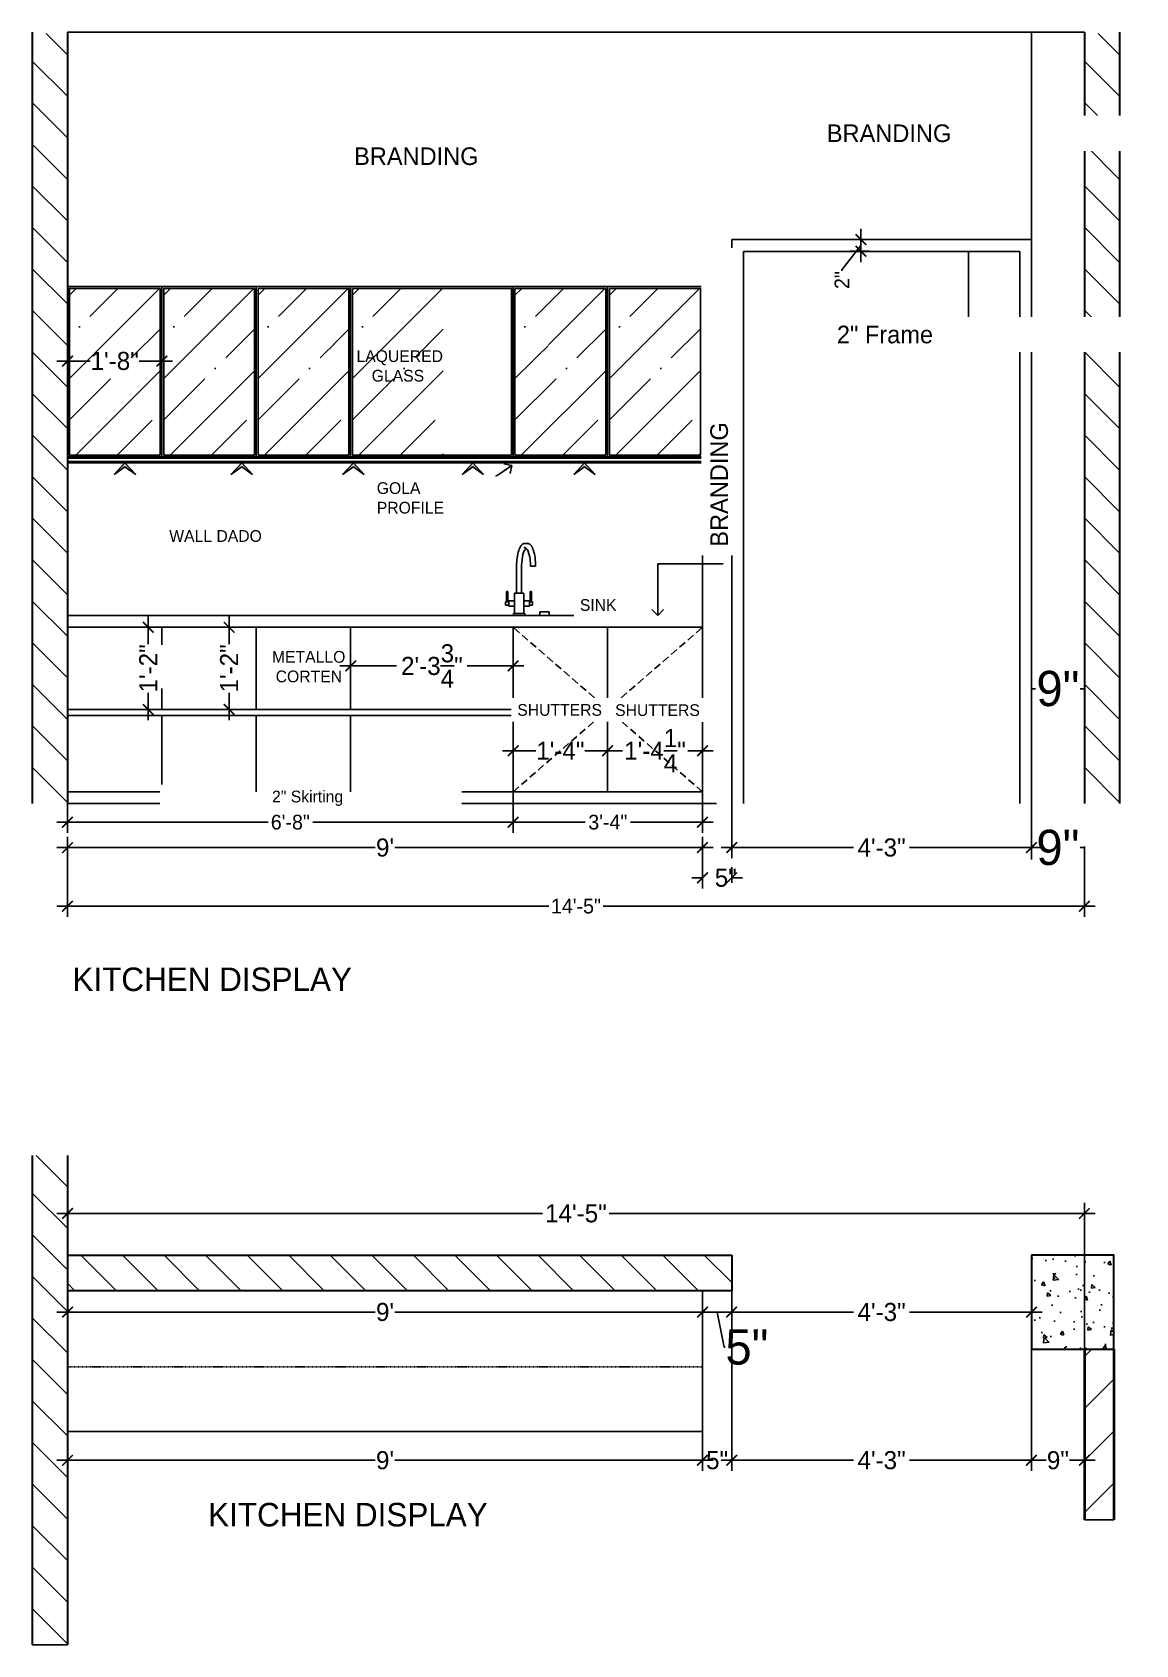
# Model space of a CAD drawing. Header units: inches. Extents: x -137722 to 81594, y -22256 to -1207.
# Drawn here: x -59331.5 to -59143.8, y -3734.2 to -3459.7 of the extents above; entities that cross this region are included whole.
import ezdxf

# ---------------------------------------------------------------- set-up
doc = ezdxf.new("R2010")
doc.units = ezdxf.units.IN
doc.header["$LTSCALE"] = 0.05
doc.header["$MEASUREMENT"] = 0
doc.header["$PDMODE"] = 3
doc.header["$PDSIZE"] = -4
doc.linetypes.add('A2-XREF-115_FURN$0$HIDDEN', pattern=[0.375, 0.25, -0.125])
doc.linetypes.add('DASHED2', pattern=[0.375, 0.25, -0.125])
doc.layers.get('Defpoints').update_dxf_attribs({"linetype": 'DASHED2'})
for name, color, linetype in [('Civil Dimension - Text', 7, 'Continuous'), ('Column', 6, 'Continuous'), ('Flooring Hatch', 251, 'Continuous'), ('glass', 162, 'Continuous'), ('HATCH', 251, 'Continuous'), ('Layer2', 7, 'Continuous'), ('text', 176, 'Continuous')]:
    doc.layers.add(name, color=color, linetype=linetype)
doc.layers.add('WALL', color=7, linetype='Continuous', lineweight=35)
doc.layers.add('Walls', color=7, linetype='Continuous', lineweight=40)
doc.styles.add('4MMOF3-8', font='ARIALN.TTF', dxfattribs={"height": 5.12})
doc.styles.add('9-128OF1-4', font='stylu.ttf')
doc.styles.add('ARIAL1', font='romans.shx', dxfattribs={"width": 0.85})
doc.styles.get("Standard").update_dxf_attribs({"font": 'stylu.ttf', "height": 6})
doc.dimstyles.new('DIM 1-4', dxfattribs={"dimtxt": 3.0792, "dimasz": 1.82, "dimexe": 1.82, "dimexo": 0, "dimgap": 0.09, "dimtad": 0, "dimzin": 0, "dimdsep": 46, "dimlunit": 4, "dimtxsty": '9-128OF1-4', "dimblk": 'ARCHTICK', "dimcen": 1.8125, "dimdle": 1.82, "dimclrd": 8, "dimclre": 8, "dimadec": 0, "dimazin": 0, "dimtfac": 1, "dimtofl": 0, "dimtmove": 0, "dimatfit": 3, "dimldrblk": 'OPEN90', "dimfxl": 1, "dimtolj": 1, "dimtzin": 0, "dimlwd": -1, "dimarcsym": 0})
doc.dimstyles.get("Standard").update_dxf_attribs({"dimtxt": 0.75, "dimasz": 0.18, "dimexe": 0.18, "dimexo": 0.0625, "dimgap": 0.09, "dimtad": 0, "dimtih": 1, "dimtoh": 1, "dimdec": 3, "dimzin": 0, "dimdsep": 46, "dimlunit": 4, "dimtxsty": 'Standard', "dimcen": 0.09, "dimadec": 0, "dimazin": 0, "dimtfac": 1, "dimtdec": 3, "dimtofl": 0, "dimtmove": 0, "dimatfit": 3, "dimfxl": 1, "dimtolj": 1, "dimtzin": 0, "dimarcsym": 0})

msp = doc.modelspace()

# ---------------------------------------------------------------- texts
at = {"char_height": 4, "attachment_point": 3}
for insert in [(-59277.1473, -3618.9158), (-59254.0496, -3710.0533)]:
    msp.add_mtext_dynamic_manual_height_columns('KITCHEN DISPLAY', width=570.292204, gutter_width=12.5, heights=[95.5975], dxfattribs=dict(at, insert=insert))
at = {"layer": 'text', "ltscale": 50, "attachment_point": 4, "style": '4MMOF3-8', "bg_fill": 2}
for s, insert, char_height in [('{\\fStylus BT|b0|i0|c0|p34;BRANDING }', (-59276.7853, -3480.8156), 3), ('{\\fStylus BT|b0|i0|c0|p34;WALL DADO}', (-59308.2341, -3545.4636), 2)]:
    msp.add_mtext_dynamic_manual_height_columns(s, width=49.341913, gutter_width=15.396, heights=[0], dxfattribs=dict(at, insert=insert, char_height=char_height))

# ---------------------------------------------------------------- blocks, each defined once
blk = doc.blocks.new('tap')
for p, q in [((-79615.4, -44970.37), (-79615.34, -44970.05)), ((-79615.34, -44970.05), (-79615.27, -44969.76)), ((-79615.27, -44969.76), (-79615.18, -44969.48)), ((-79615.18, -44969.48), (-79615.1, -44969.23)), ((-79615.1, -44969.23), (-79615, -44969.01)), ((-79615, -44969.01), (-79614.89, -44968.81)), ((-79614.89, -44968.81), (-79614.78, -44968.65)), ((-79614.67, -44968.51), (-79614.78, -44968.64)), ((-79614.78, -44968.65), (-79614.78, -44968.64)), ((-79614.66, -44968.5), (-79614.67, -44968.51)), ((-79614.54, -44968.4), (-79614.66, -44968.5)), ((-79614.42, -44968.33), (-79614.54, -44968.4)), ((-79614.45, -44970.16), (-79614.35, -44969.83)), ((-79614.3, -44968.3), (-79614.42, -44968.33)), ((-79614.35, -44969.83), (-79614.39, -44969.94)), ((-79614.35, -44969.82), (-79614.23, -44969.55)), ((-79614.31, -44969.74), (-79614.35, -44969.82)), ((-79614.35, -44969.82), (-79614.35, -44969.83)), ((-79614.17, -44968.3), (-79614.3, -44968.3)), ((-79614.28, -44968.98), (-79614.18, -44968.98)), ((-79614.23, -44969.55), (-79614.14, -44969.38)), ((-79614.18, -44968.98), (-79614.15, -44968.99)), ((-79614.18, -44968.98), (-79614.17, -44968.98)), ((-79613.98, -44968.3), (-79614.17, -44968.3)), ((-79614.15, -44968.99), (-79614.09, -44969)), ((-79614.14, -44969.38), (-79614.05, -44969.25)), ((-79614.09, -44969), (-79614.08, -44969.01)), ((-79614.08, -44969.01), (-79614.02, -44969.04)), ((-79614.05, -44969.25), (-79613.96, -44969.14)), ((-79614.02, -44969.04), (-79613.99, -44969.06)), ((-79613.99, -44969.06), (-79613.98, -44969.06)), ((-79613.99, -44969.06), (-79613.99, -44969.06)), ((-79613.67, -44968.3), (-79613.98, -44968.3)), ((-79613.98, -44969.06), (-79613.96, -44969.08)), ((-79613.96, -44969.08), (-79613.93, -44969.11)), ((-79613.93, -44969.11), (-79613.96, -44969.14)), ((-79613.92, -44969.11), (-79613.94, -44969.09)), ((-79613.92, -44969.11), (-79613.93, -44969.11)), ((-79613.93, -44969.11), (-79613.9, -44969.14)), ((-79613.9, -44969.14), (-79613.92, -44969.11)), ((-79613.8, -44969.25), (-79613.9, -44969.14)), ((-79613.7, -44969.39), (-79613.8, -44969.25)), ((-79613.58, -44969.64), (-79613.7, -44969.39)), ((-79613.67, -44968.3), (-79613.55, -44968.3)), ((-79613.43, -44970.06), (-79613.58, -44969.64)), ((-79613.55, -44968.3), (-79613.43, -44968.33)), ((-79613.43, -44968.33), (-79613.31, -44968.4)), ((-79613.31, -44970.55), (-79613.43, -44970.06)), ((-79613.31, -44968.4), (-79613.19, -44968.51)), ((-79613.18, -44968.52), (-79613.19, -44968.51)), ((-79613.18, -44968.52), (-79613.07, -44968.65)), ((-79613.06, -44968.66), (-79613.07, -44968.65)), ((-79613.06, -44968.66), (-79612.96, -44968.81)), ((-79612.96, -44968.81), (-79612.95, -44968.82)), ((-79612.95, -44968.82), (-79612.85, -44969.01)), ((-79612.85, -44969.02), (-79612.85, -44969.01)), ((-79612.75, -44969.25), (-79612.85, -44969.02)), ((-79612.66, -44969.5), (-79612.75, -44969.25)), ((-79612.58, -44969.78), (-79612.66, -44969.5)), ((-79612.51, -44970.07), (-79612.58, -44969.78)), ((-79612.45, -44970.39), (-79612.51, -44970.07)), ((-79615.54, -44971.75), (-79615.52, -44971.4)), ((-79615.54, -44972.11), (-79615.54, -44971.75)), ((-79615.54, -44976.76), (-79615.54, -44972.11)), ((-79615.52, -44971.4), (-79615.49, -44971.04)), ((-79615.49, -44971.04), (-79615.45, -44970.7)), ((-79615.45, -44970.7), (-79615.4, -44970.37)), ((-79614.68, -44971.96), (-79614.66, -44971.52)), ((-79614.68, -44971.96), (-79614.68, -44971.81)), ((-79614.68, -44972.11), (-79614.68, -44971.96)), ((-79614.68, -44976.76), (-79614.68, -44972.11)), ((-79614.66, -44971.52), (-79614.62, -44971.08)), ((-79614.62, -44971.08), (-79614.54, -44970.54)), ((-79614.54, -44970.54), (-79614.45, -44970.16)), ((-79613.23, -44971.1), (-79613.31, -44970.55)), ((-79613.18, -44971.68), (-79613.23, -44971.1)), ((-79613.18, -44972.13), (-79613.18, -44971.68)), ((-79613.18, -44972.13), (-79613.17, -44972.14)), ((-79613.17, -44972.14), (-79613.05, -44972.14)), ((-79613.05, -44972.14), (-79612.99, -44972.14)), ((-79612.99, -44972.14), (-79612.98, -44972.14)), ((-79612.98, -44972.14), (-79612.98, -44972.13)), ((-79612.98, -44972.14), (-79612.98, -44972.14)), ((-79612.98, -44972.14), (-79612.95, -44972.14)), ((-79612.95, -44972.14), (-79612.93, -44972.14)), ((-79612.85, -44972.14), (-79612.93, -44972.14)), ((-79612.51, -44972.14), (-79612.85, -44972.14)), ((-79612.51, -44972.12), (-79612.51, -44972.14)), ((-79612.51, -44972.14), (-79612.31, -44972.14)), ((-79612.4, -44970.72), (-79612.45, -44970.39)), ((-79612.36, -44971.06), (-79612.4, -44970.72)), ((-79612.33, -44971.42), (-79612.36, -44971.06)), ((-79612.32, -44971.78), (-79612.33, -44971.42)), ((-79612.31, -44972.14), (-79612.32, -44971.78)), ((-79617.4, -44978.24), (-79617.4, -44978.23)), ((-79617.39, -44978.23), (-79617.4, -44978.23)), ((-79617.4, -44978.76), (-79617.4, -44978.24)), ((-79617.39, -44978.23), (-79617.39, -44978.23)), ((-79617.23, -44978.23), (-79617.39, -44978.23)), ((-79617.24, -44976.48), (-79617.23, -44976.47)), ((-79617.24, -44976.48), (-79617.24, -44978.22)), ((-79617.23, -44978.23), (-79617.24, -44978.22)), ((-79617.23, -44976.47), (-79617.22, -44976.45)), ((-79617.23, -44978.23), (-79617.23, -44978.24)), ((-79617.22, -44978.23), (-79617.23, -44978.23)), ((-79617.23, -44978.23), (-79617.23, -44978.23)), ((-79617.23, -44978.23), (-79617.22, -44978.23)), ((-79617.22, -44976.45), (-79617.02, -44976.45)), ((-79617.22, -44978.23), (-79617.16, -44978.23)), ((-79617.02, -44978.23), (-79617.16, -44978.23)), ((-79617.02, -44976.45), (-79617.01, -44976.47)), ((-79617.02, -44978.24), (-79617.01, -44978.23)), ((-79617.01, -44978.23), (-79617.02, -44978.23)), ((-79617.01, -44976.48), (-79617.01, -44976.47)), ((-79617.01, -44976.47), (-79617.01, -44976.47)), ((-79617.01, -44978.22), (-79617.01, -44976.48)), ((-79617.01, -44978.22), (-79617.01, -44978.22)), ((-79617.01, -44978.23), (-79617.01, -44978.22)), ((-79617.01, -44978.23), (-79617.01, -44978.24)), ((-79616.85, -44978.23), (-79617.01, -44978.23)), ((-79617.01, -44978.23), (-79617.01, -44978.23)), ((-79617.01, -44978.23), (-79617.01, -44978.23)), ((-79616.85, -44978.04), (-79616.84, -44978.03)), ((-79616.85, -44978.04), (-79616.85, -44978.04)), ((-79616.85, -44978.04), (-79616.85, -44978.23)), ((-79616.85, -44978.23), (-79616.85, -44978.23)), ((-79616.85, -44978.23), (-79616.85, -44978.24)), ((-79616.85, -44978.24), (-79616.85, -44978.77)), ((-79616.83, -44978.02), (-79616.84, -44978.03)), ((-79616.84, -44978.03), (-79616.84, -44978.03)), ((-79616.83, -44978.02), (-79615.9, -44978.02)), ((-79615.9, -44978.02), (-79615.89, -44978.03)), ((-79615.88, -44976.77), (-79615.89, -44976.78)), ((-79615.89, -44976.78), (-79615.89, -44976.78)), ((-79615.89, -44976.8), (-79615.89, -44976.78)), ((-79615.89, -44976.8), (-79615.89, -44976.81)), ((-79615.89, -44976.8), (-79615.89, -44976.8)), ((-79615.89, -44976.81), (-79615.89, -44978.03)), ((-79615.89, -44978.03), (-79615.89, -44978.04)), ((-79615.89, -44978.03), (-79615.89, -44978.03)), ((-79615.89, -44978.03), (-79615.89, -44978.97)), ((-79615.89, -44978.96), (-79615.89, -44978.04)), ((-79615.86, -44976.77), (-79615.88, -44976.77)), ((-79615.86, -44976.77), (-79615.54, -44976.77)), ((-79615.54, -44976.77), (-79615.54, -44976.76)), ((-79615.54, -44976.77), (-79615.37, -44976.77)), ((-79614.68, -44976.77), (-79615.54, -44976.77)), ((-79615.54, -44976.77), (-79615.54, -44976.77)), ((-79615.37, -44976.77), (-79615.25, -44976.77)), ((-79614.68, -44976.77), (-79614.68, -44976.76)), ((-79614.36, -44976.77), (-79614.68, -44976.77)), ((-79614.68, -44976.77), (-79614.68, -44976.77)), ((-79614.68, -44976.77), (-79614.68, -44976.77)), ((-79614.34, -44976.77), (-79614.36, -44976.77)), ((-79614.34, -44976.77), (-79614.33, -44976.78)), ((-79614.33, -44976.78), (-79614.33, -44976.78)), ((-79614.32, -44976.8), (-79614.33, -44976.78)), ((-79614.33, -44978.04), (-79614.32, -44978.03)), ((-79614.33, -44978.96), (-79614.33, -44978.04)), ((-79614.32, -44976.8), (-79614.32, -44976.81)), ((-79614.32, -44976.8), (-79614.32, -44976.8)), ((-79614.32, -44978.03), (-79614.32, -44976.81)), ((-79614.32, -44978.03), (-79614.31, -44978.02)), ((-79614.32, -44978.97), (-79614.32, -44978.03)), ((-79614.32, -44978.03), (-79614.32, -44978.03)), ((-79614.31, -44978.02), (-79613.39, -44978.02)), ((-79613.37, -44978.03), (-79613.39, -44978.02)), ((-79613.37, -44978.04), (-79613.37, -44978.03)), ((-79613.37, -44978.04), (-79613.37, -44978.23)), ((-79613.37, -44978.24), (-79613.37, -44978.23)), ((-79613.37, -44978.23), (-79613.36, -44978.23)), ((-79613.37, -44978.77), (-79613.37, -44978.24)), ((-79613.21, -44978.23), (-79613.36, -44978.23)), ((-79613.21, -44976.47), (-79613.19, -44976.45)), ((-79613.21, -44976.47), (-79613.21, -44976.48)), ((-79613.21, -44976.47), (-79613.21, -44976.47)), ((-79613.21, -44976.48), (-79613.21, -44978.22)), ((-79613.21, -44978.23), (-79613.21, -44978.22)), ((-79613.21, -44978.23), (-79613.21, -44978.23)), ((-79613.21, -44978.23), (-79613.21, -44978.23)), ((-79613.21, -44978.23), (-79613.19, -44978.23)), ((-79613.19, -44976.45), (-79613, -44976.45)), ((-79613.19, -44978.23), (-79613, -44978.23)), ((-79613, -44976.45), (-79612.98, -44976.47)), ((-79612.98, -44978.23), (-79613, -44978.23)), ((-79613, -44978.23), (-79612.98, -44978.23)), ((-79612.98, -44976.47), (-79612.98, -44976.48)), ((-79612.98, -44976.48), (-79612.98, -44978.22)), ((-79612.98, -44978.22), (-79612.98, -44978.23)), ((-79612.98, -44978.23), (-79612.98, -44978.23)), ((-79612.83, -44978.23), (-79612.98, -44978.23)), ((-79612.98, -44978.23), (-79612.98, -44978.23)), ((-79612.98, -44978.23), (-79612.83, -44978.23)), ((-79612.83, -44978.23), (-79612.82, -44978.23)), ((-79612.82, -44978.24), (-79612.82, -44978.23)), ((-79612.82, -44978.24), (-79612.82, -44978.76)), ((-79617.4, -44978.77), (-79617.4, -44978.76)), ((-79617.4, -44978.77), (-79617.39, -44978.77)), ((-79617.39, -44978.77), (-79616.86, -44978.77)), ((-79617.39, -44978.77), (-79617.39, -44978.77)), ((-79617.39, -44978.77), (-79617.39, -44978.77)), ((-79616.86, -44978.77), (-79616.86, -44978.77)), ((-79616.86, -44978.77), (-79616.85, -44978.77)), ((-79616.85, -44978.77), (-79616.85, -44978.77)), ((-79616.85, -44978.77), (-79616.85, -44978.96)), ((-79616.85, -44978.77), (-79616.85, -44978.77)), ((-79616.85, -44978.77), (-79616.85, -44978.77)), ((-79616.84, -44978.97), (-79616.85, -44978.96)), ((-79616.83, -44978.98), (-79616.84, -44978.97)), ((-79616.84, -44978.97), (-79616.84, -44978.97)), ((-79615.91, -44978.98), (-79616.83, -44978.98)), ((-79616.07, -44980.24), (-79616.09, -44980.25)), ((-79616.09, -44980.27), (-79616.09, -44980.25)), ((-79616.09, -44980.27), (-79616.09, -44980.51)), ((-79616.09, -44980.53), (-79616.09, -44980.51)), ((-79616.09, -44980.53), (-79616.09, -44980.53)), ((-79616.08, -44980.54), (-79616.09, -44980.53)), ((-79616.08, -44980.54), (-79616.08, -44980.54)), ((-79616.08, -44980.54), (-79616.08, -44980.54)), ((-79616.08, -44980.54), (-79615.89, -44980.54)), ((-79616.06, -44980.23), (-79616.07, -44980.24)), ((-79616.07, -44980.55), (-79616.06, -44980.55)), ((-79616.06, -44980.23), (-79615.86, -44980.23)), ((-79614.16, -44980.55), (-79616.06, -44980.55)), ((-79615.91, -44978.98), (-79615.89, -44978.97)), ((-79615.9, -44978.97), (-79615.91, -44978.98)), ((-79615.91, -44978.98), (-79615.91, -44978.98)), ((-79615.89, -44978.97), (-79615.9, -44978.97)), ((-79615.89, -44978.96), (-79615.89, -44978.96)), ((-79615.89, -44978.96), (-79615.89, -44978.97)), ((-79615.89, -44978.97), (-79615.89, -44978.97)), ((-79615.89, -44978.97), (-79615.89, -44980.2)), ((-79615.89, -44978.97), (-79615.89, -44978.97)), ((-79615.89, -44980.2), (-79615.89, -44980.22)), ((-79615.89, -44980.22), (-79615.88, -44980.23)), ((-79615.89, -44980.54), (-79614.13, -44980.54)), ((-79615.88, -44980.23), (-79615.86, -44980.23)), ((-79615.86, -44980.23), (-79615.86, -44980.23)), ((-79615.86, -44980.23), (-79614.36, -44980.23)), ((-79614.34, -44980.23), (-79614.36, -44980.23)), ((-79614.36, -44980.23), (-79614.16, -44980.23)), ((-79614.34, -44980.23), (-79614.33, -44980.22)), ((-79614.33, -44978.96), (-79614.32, -44978.97)), ((-79614.32, -44980.2), (-79614.33, -44980.22)), ((-79614.32, -44980.2), (-79614.32, -44978.97)), ((-79614.32, -44978.97), (-79614.31, -44978.98)), ((-79614.32, -44978.97), (-79614.32, -44980.2)), ((-79614.32, -44978.97), (-79614.32, -44978.97)), ((-79614.32, -44978.97), (-79614.32, -44978.97)), ((-79614.31, -44978.98), (-79614.31, -44978.98)), ((-79613.39, -44978.98), (-79614.31, -44978.98)), ((-79614.14, -44980.24), (-79614.16, -44980.23)), ((-79614.15, -44980.55), (-79614.16, -44980.55)), ((-79614.14, -44980.55), (-79614.15, -44980.55)), ((-79614.13, -44980.25), (-79614.14, -44980.24)), ((-79614.14, -44980.54), (-79614.13, -44980.54)), ((-79614.13, -44980.25), (-79614.12, -44980.27)), ((-79614.12, -44980.52), (-79614.13, -44980.53)), ((-79614.13, -44980.54), (-79614.13, -44980.53)), ((-79614.12, -44980.27), (-79614.12, -44980.51)), ((-79614.12, -44980.51), (-79614.12, -44980.52)), ((-79613.37, -44978.97), (-79613.39, -44978.98)), ((-79613.37, -44978.77), (-79613.37, -44978.96)), ((-79613.36, -44978.77), (-79613.37, -44978.77)), ((-79613.37, -44978.97), (-79613.37, -44978.96)), ((-79613.36, -44978.77), (-79613.36, -44978.77)), ((-79613.36, -44978.77), (-79612.83, -44978.77)), ((-79612.83, -44978.77), (-79612.83, -44978.77)), ((-79612.83, -44978.77), (-79612.82, -44978.77)), ((-79612.82, -44978.76), (-79612.82, -44978.77)), ((-79612.82, -44978.77), (-79612.82, -44978.77)), ((-79611.55, -44979.92), (-79611.56, -44979.93)), ((-79611.56, -44979.95), (-79611.56, -44979.93)), ((-79611.56, -44979.95), (-79611.56, -44980.52)), ((-79611.56, -44980.53), (-79611.56, -44980.52)), ((-79611.56, -44980.53), (-79611.56, -44980.54)), ((-79611.56, -44980.54), (-79611.55, -44980.54)), ((-79611.56, -44980.54), (-79611.56, -44980.54)), ((-79610, -44980.54), (-79611.56, -44980.54)), ((-79611.53, -44979.92), (-79611.55, -44979.92)), ((-79611.55, -44980.55), (-79611.55, -44980.55)), ((-79611.55, -44980.55), (-79611.53, -44980.55)), ((-79611.53, -44979.92), (-79610.03, -44979.92)), ((-79610.03, -44980.55), (-79611.53, -44980.55)), ((-79610.01, -44979.92), (-79610.03, -44979.92)), ((-79610.01, -44980.55), (-79610.03, -44980.55)), ((-79610, -44979.93), (-79610.01, -44979.92)), ((-79610.01, -44980.54), (-79610, -44980.54)), ((-79610.01, -44980.55), (-79610.01, -44980.55)), ((-79610, -44979.93), (-79610, -44979.93)), ((-79609.99, -44979.95), (-79610, -44979.93)), ((-79609.99, -44980.52), (-79610, -44980.53)), ((-79610, -44980.54), (-79610, -44980.53)), ((-79609.99, -44979.95), (-79609.99, -44980.52))]:
    blk.add_line(p, q)
blk = doc.blocks.new('_ArchTick')
at = {"color": 0, "const_width": 0.15}
blk.add_lwpolyline([(-0.5, -0.5), (0.5, 0.5)], dxfattribs=at)
blk = doc.blocks.new('*D666')
at = {"layer": 'Civil Dimension - Text', "color": 8, "ltscale": 50, "transparency": 16777216}
for p, q in [((-59298.05, -3559.17), (-59298.05, -3563.84)), ((-59298.05, -3576.81), (-59298.05, -3572.14))]:
    blk.add_line(p, q, dxfattribs=at)
at = {"layer": 'Civil Dimension - Text', "color": 8, "lineweight": -2, "ltscale": 50, "transparency": 16777216}
for p, q in [((-59298.77, -3560.99), (-59296.23, -3560.99)), ((-59298.77, -3574.99), (-59296.23, -3574.99))]:
    blk.add_line(p, q, dxfattribs=at)
at = {"layer": 'Defpoints', "color": 0, "ltscale": 50, "transparency": 16777216}
for p in [(-59298.77, -3560.99), (-59298.77, -3574.99), (-59298.05, -3574.99)]:
    blk.add_point(p, dxfattribs=at)
at = {"layer": 'Civil Dimension - Text', "color": 8, "ltscale": 50, "transparency": 16777216, "xscale": 1.82, "yscale": 1.82, "zscale": 1.82}
for p, rotation in [((-59298.05, -3560.99), 90), ((-59298.05, -3574.99), 270)]:
    blk.add_blockref('_ArchTick', p, dxfattribs=dict(at, rotation=rotation))
at = {"layer": 'Civil Dimension - Text', "ltscale": 50, "transparency": 16777216, "insert": (-59298.05, -3567.99), "char_height": 3.079, "attachment_point": 5, "rotation": 90, "style": '9-128OF1-4'}
blk.add_mtext('\\A1;1\'-2"', dxfattribs=at)
blk = doc.blocks.new('_Open90')
at = {"color": 0, "linetype": 'ByBlock', "lineweight": -2}
for p, q in [((0, 0), (-1, 0)), ((-0.5, 0.5), (0, 0)), ((0, 0), (-0.5, -0.5))]:
    blk.add_line(p, q, dxfattribs=at)
blk = doc.blocks.new('*D634')
at = {"layer": 'Civil Dimension - Text', "color": 8, "lineweight": -2, "ltscale": 50, "transparency": 16777216}
for p, q in [((-59325.54, -3584.73), (-59325.54, -3596)), ((-59249.72, -3584.73), (-59249.72, -3596))]:
    blk.add_line(p, q, dxfattribs=at)
at = {"layer": 'Civil Dimension - Text', "color": 8, "ltscale": 50, "transparency": 16777216}
for p, q in [((-59327.36, -3594.18), (-59291.43, -3594.18)), ((-59247.9, -3594.18), (-59283.83, -3594.18))]:
    blk.add_line(p, q, dxfattribs=at)
at = {"layer": 'Defpoints', "color": 0, "ltscale": 50, "transparency": 16777216}
for p in [(-59325.54, -3584.73), (-59249.72, -3584.73), (-59325.54, -3594.18)]:
    blk.add_point(p, dxfattribs=at)
at = {"layer": 'Civil Dimension - Text', "color": 8, "ltscale": 50, "transparency": 16777216, "xscale": 1.82, "yscale": 1.82, "zscale": 1.82, "rotation": 180}
blk.add_blockref('_ArchTick', (-59325.54, -3594.18), dxfattribs=at)
at = {"layer": 'Civil Dimension - Text', "color": 8, "ltscale": 50, "transparency": 16777216, "xscale": 1.82, "yscale": 1.82, "zscale": 1.82}
blk.add_blockref('_ArchTick', (-59249.72, -3594.18), dxfattribs=at)
at = {"layer": 'Civil Dimension - Text', "ltscale": 50, "transparency": 16777216, "insert": (-59287.63, -3594.18), "char_height": 2.5, "attachment_point": 5, "style": '9-128OF1-4'}
blk.add_mtext('\\A1;6\'-8"', dxfattribs=at)
blk = doc.blocks.new('*D605')
at = {"layer": 'Civil Dimension - Text', "color": 8, "lineweight": -2, "ltscale": 50, "transparency": 16777216}
for p, q in [((-59249.72, -3584.73), (-59249.72, -3596)), ((-59217.51, -3590.99), (-59217.51, -3596))]:
    blk.add_line(p, q, dxfattribs=at)
at = {"layer": 'Civil Dimension - Text', "color": 8, "ltscale": 50, "transparency": 16777216}
for p, q in [((-59251.54, -3594.18), (-59237.45, -3594.18)), ((-59215.69, -3594.18), (-59229.78, -3594.18))]:
    blk.add_line(p, q, dxfattribs=at)
at = {"layer": 'Defpoints', "color": 0, "ltscale": 50, "transparency": 16777216}
for p in [(-59249.72, -3584.73), (-59217.51, -3590.99), (-59217.51, -3594.18)]:
    blk.add_point(p, dxfattribs=at)
at = {"layer": 'Civil Dimension - Text', "color": 8, "ltscale": 50, "transparency": 16777216, "xscale": 1.82, "yscale": 1.82, "zscale": 1.82, "rotation": 180}
blk.add_blockref('_ArchTick', (-59249.72, -3594.18), dxfattribs=at)
at = {"layer": 'Civil Dimension - Text', "color": 8, "ltscale": 50, "transparency": 16777216, "xscale": 1.82, "yscale": 1.82, "zscale": 1.82}
blk.add_blockref('_ArchTick', (-59217.51, -3594.18), dxfattribs=at)
at = {"layer": 'Civil Dimension - Text', "ltscale": 50, "transparency": 16777216, "insert": (-59233.62, -3594.18), "char_height": 2.5, "attachment_point": 5, "style": '9-128OF1-4'}
blk.add_mtext('\\A1;3\'-4"', dxfattribs=at)
blk = doc.blocks.new('*D635')
at = {"layer": 'Civil Dimension - Text', "color": 8, "ltscale": 50, "transparency": 16777216}
for p, q in [((-59327.36, -3515.67), (-59321.66, -3515.67)), ((-59307.66, -3515.67), (-59313.36, -3515.67))]:
    blk.add_line(p, q, dxfattribs=at)
at = {"layer": 'Civil Dimension - Text', "color": 8, "lineweight": -2, "ltscale": 50, "transparency": 16777216}
for p, q in [((-59325.54, -3517.99), (-59325.54, -3513.85)), ((-59309.48, -3518.8), (-59309.48, -3513.85))]:
    blk.add_line(p, q, dxfattribs=at)
at = {"layer": 'Defpoints', "color": 0, "ltscale": 50, "transparency": 16777216}
for p in [(-59325.54, -3515.67), (-59325.54, -3517.99), (-59309.48, -3518.8)]:
    blk.add_point(p, dxfattribs=at)
at = {"layer": 'Civil Dimension - Text', "color": 8, "ltscale": 50, "transparency": 16777216, "xscale": 1.82, "yscale": 1.82, "zscale": 1.82, "rotation": 180}
blk.add_blockref('_ArchTick', (-59325.54, -3515.67), dxfattribs=at)
at = {"layer": 'Civil Dimension - Text', "color": 8, "ltscale": 50, "transparency": 16777216, "xscale": 1.82, "yscale": 1.82, "zscale": 1.82}
blk.add_blockref('_ArchTick', (-59309.48, -3515.67), dxfattribs=at)
at = {"layer": 'Civil Dimension - Text', "ltscale": 50, "transparency": 16777216, "insert": (-59317.51, -3515.67), "char_height": 3.079, "attachment_point": 5, "style": '9-128OF1-4'}
blk.add_mtext('\\A1;1\'-8"', dxfattribs=at)
blk = doc.blocks.new('adwawd')
at = {"layer": 'Flooring Hatch', "ltscale": 50, "true_color": 0xcd6928, "transparency": 33554687}
h = blk.add_hatch(color=32, dxfattribs=at)
h.dxf.hatch_style = 1
h.paths.add_polyline_path([(-77941.34, -7094.04), (-77946.01, -7099.05), (-77941.34, -7095.73), (-77936.68, -7099.05)])
at = {"layer": 'Civil Dimension - Text', "color": 2, "ltscale": 50}
for p, q in [((-77941.34, -7094.04), (-77946.01, -7099.05)), ((-77946.01, -7099.05), (-77941.34, -7095.73)), ((-77941.34, -7094.04), (-77936.68, -7099.05)), ((-77936.68, -7099.05), (-77941.34, -7095.73))]:
    blk.add_line(p, q, dxfattribs=at)
blk = doc.blocks.new('*D636')
at = {"layer": 'Civil Dimension - Text', "color": 8, "ltscale": 50, "transparency": 16777216}
for p, q in [((-59251.54, -3582.01), (-59245.84, -3582.01)), ((-59231.85, -3582.01), (-59237.54, -3582.01))]:
    blk.add_line(p, q, dxfattribs=at)
at = {"layer": 'Civil Dimension - Text', "color": 8, "lineweight": -2, "ltscale": 50, "transparency": 16777216}
for p, q in [((-59249.72, -3581.98), (-59249.72, -3583.83)), ((-59233.67, -3581.98), (-59233.67, -3583.83))]:
    blk.add_line(p, q, dxfattribs=at)
at = {"layer": 'Defpoints', "color": 0, "ltscale": 50, "transparency": 16777216}
for p in [(-59249.72, -3581.98), (-59233.67, -3581.98), (-59233.67, -3582.01)]:
    blk.add_point(p, dxfattribs=at)
at = {"layer": 'Civil Dimension - Text', "color": 8, "ltscale": 50, "transparency": 16777216, "xscale": 1.82, "yscale": 1.82, "zscale": 1.82, "rotation": 180}
blk.add_blockref('_ArchTick', (-59249.72, -3582.01), dxfattribs=at)
at = {"layer": 'Civil Dimension - Text', "color": 8, "ltscale": 50, "transparency": 16777216, "xscale": 1.82, "yscale": 1.82, "zscale": 1.82}
blk.add_blockref('_ArchTick', (-59233.67, -3582.01), dxfattribs=at)
at = {"layer": 'Civil Dimension - Text', "ltscale": 50, "transparency": 16777216, "insert": (-59241.69, -3582.01), "char_height": 3.079, "attachment_point": 5, "style": '9-128OF1-4'}
blk.add_mtext('\\A1;1\'-4"', dxfattribs=at)
blk = doc.blocks.new('*D637')
at = {"layer": 'Civil Dimension - Text', "color": 8, "lineweight": -2, "ltscale": 50, "transparency": 16777216}
for p, q in [((-59277.37, -3564.98), (-59277.37, -3569.39)), ((-59249.72, -3564.98), (-59249.72, -3569.39))]:
    blk.add_line(p, q, dxfattribs=at)
at = {"layer": 'Civil Dimension - Text', "color": 8, "ltscale": 50, "transparency": 16777216}
for p, q in [((-59279.19, -3567.57), (-59269.56, -3567.57)), ((-59247.9, -3567.57), (-59257.54, -3567.57))]:
    blk.add_line(p, q, dxfattribs=at)
at = {"layer": 'Defpoints', "color": 0, "ltscale": 50, "transparency": 16777216}
for p in [(-59277.37, -3564.98), (-59249.72, -3564.98), (-59249.72, -3567.57)]:
    blk.add_point(p, dxfattribs=at)
at = {"layer": 'Civil Dimension - Text', "color": 8, "ltscale": 50, "transparency": 16777216, "xscale": 1.82, "yscale": 1.82, "zscale": 1.82, "rotation": 180}
blk.add_blockref('_ArchTick', (-59277.37, -3567.57), dxfattribs=at)
at = {"layer": 'Civil Dimension - Text', "color": 8, "ltscale": 50, "transparency": 16777216, "xscale": 1.82, "yscale": 1.82, "zscale": 1.82}
blk.add_blockref('_ArchTick', (-59249.72, -3567.57), dxfattribs=at)
at = {"layer": 'Civil Dimension - Text', "ltscale": 50, "transparency": 16777216, "insert": (-59263.55, -3567.57), "char_height": 3.0792, "attachment_point": 5, "style": '9-128OF1-4'}
blk.add_mtext('\\A1;2\'-3{\\H1x;\\S3/4;}"', dxfattribs=at)
blk = doc.blocks.new('*D638')
at = {"layer": 'Civil Dimension - Text', "color": 8, "lineweight": -2, "transparency": 16777216}
for p, q in [((-59217.51, -3578.92), (-59217.51, -3583.83)), ((-59233.67, -3581.98), (-59233.67, -3583.83))]:
    blk.add_line(p, q, dxfattribs=at)
at = {"layer": 'Civil Dimension - Text', "color": 8, "transparency": 16777216}
for p, q in [((-59235.49, -3582.01), (-59231.14, -3582.01)), ((-59215.69, -3582.01), (-59220.03, -3582.01))]:
    blk.add_line(p, q, dxfattribs=at)
at = {"layer": 'Defpoints', "color": 0, "transparency": 16777216}
for p in [(-59217.51, -3578.92), (-59233.67, -3581.98), (-59217.51, -3582.01)]:
    blk.add_point(p, dxfattribs=at)
at = {"layer": 'Civil Dimension - Text', "color": 8, "transparency": 16777216, "xscale": 1.82, "yscale": 1.82, "zscale": 1.82, "rotation": 180}
blk.add_blockref('_ArchTick', (-59233.67, -3582.01), dxfattribs=at)
at = {"layer": 'Civil Dimension - Text', "color": 8, "transparency": 16777216, "xscale": 1.82, "yscale": 1.82, "zscale": 1.82}
blk.add_blockref('_ArchTick', (-59217.51, -3582.01), dxfattribs=at)
at = {"layer": 'Civil Dimension - Text', "transparency": 16777216, "insert": (-59225.59, -3582.01), "char_height": 3.0792, "attachment_point": 5, "style": '9-128OF1-4'}
blk.add_mtext('\\A1;1\'-4{\\H1x;\\S1/4;}"', dxfattribs=at)
blk = doc.blocks.new('*D639')
at = {"layer": 'Civil Dimension - Text', "color": 8, "ltscale": 50, "transparency": 16777216}
for p, q in [((-59311.81, -3559.17), (-59311.81, -3563.84)), ((-59311.81, -3576.81), (-59311.81, -3572.14))]:
    blk.add_line(p, q, dxfattribs=at)
at = {"layer": 'Civil Dimension - Text', "color": 8, "lineweight": -2, "ltscale": 50, "transparency": 16777216}
for p, q in [((-59311.16, -3560.99), (-59313.63, -3560.99)), ((-59311.16, -3574.99), (-59313.63, -3574.99))]:
    blk.add_line(p, q, dxfattribs=at)
at = {"layer": 'Defpoints', "color": 0, "ltscale": 50, "transparency": 16777216}
for p in [(-59311.16, -3560.99), (-59311.81, -3574.99), (-59311.16, -3574.99)]:
    blk.add_point(p, dxfattribs=at)
at = {"layer": 'Civil Dimension - Text', "color": 8, "ltscale": 50, "transparency": 16777216, "xscale": 1.82, "yscale": 1.82, "zscale": 1.82}
for p, rotation in [((-59311.81, -3560.99), 90), ((-59311.81, -3574.99), 270)]:
    blk.add_blockref('_ArchTick', p, dxfattribs=dict(at, rotation=rotation))
at = {"layer": 'Civil Dimension - Text', "ltscale": 50, "transparency": 16777216, "insert": (-59311.81, -3567.99), "char_height": 3.079, "attachment_point": 5, "rotation": 90, "style": '9-128OF1-4'}
blk.add_mtext('\\A1;1\'-2"', dxfattribs=at)
blk = doc.blocks.new('*D640')
at = {"layer": 'Civil Dimension - Text', "color": 8, "lineweight": -2, "ltscale": 50, "transparency": 16777216}
for p, q in [((-59325.54, -3697.88), (-59325.54, -3704.62)), ((-59217.51, -3697.88), (-59217.51, -3704.62))]:
    blk.add_line(p, q, dxfattribs=at)
at = {"layer": 'Civil Dimension - Text', "color": 8, "ltscale": 50, "transparency": 16777216}
for p, q in [((-59327.36, -3702.8), (-59273.22, -3702.8)), ((-59215.69, -3702.8), (-59269.83, -3702.8))]:
    blk.add_line(p, q, dxfattribs=at)
at = {"layer": 'Defpoints', "color": 0, "ltscale": 50, "transparency": 16777216}
for p in [(-59325.54, -3697.88), (-59217.51, -3697.88), (-59325.54, -3702.8)]:
    blk.add_point(p, dxfattribs=at)
at = {"layer": 'Civil Dimension - Text', "color": 8, "ltscale": 50, "transparency": 16777216, "xscale": 1.82, "yscale": 1.82, "zscale": 1.82, "rotation": 180}
blk.add_blockref('_ArchTick', (-59325.54, -3702.8), dxfattribs=at)
at = {"layer": 'Civil Dimension - Text', "color": 8, "ltscale": 50, "transparency": 16777216, "xscale": 1.82, "yscale": 1.82, "zscale": 1.82}
blk.add_blockref('_ArchTick', (-59217.51, -3702.8), dxfattribs=at)
at = {"layer": 'Civil Dimension - Text', "ltscale": 50, "transparency": 16777216, "insert": (-59271.52, -3702.8), "char_height": 3.079, "attachment_point": 5, "style": '9-128OF1-4'}
blk.add_mtext("\\A1;9'", dxfattribs=at)
blk = doc.blocks.new('*D641')
at = {"layer": 'Civil Dimension - Text', "color": 8, "lineweight": -2, "ltscale": 50, "transparency": 16777216}
for p, q in [((-59325.54, -3681.07), (-59325.54, -3658.96)), ((-59152.54, -3688.27), (-59152.54, -3658.96))]:
    blk.add_line(p, q, dxfattribs=at)
at = {"layer": 'Civil Dimension - Text', "color": 8, "ltscale": 50, "transparency": 16777216}
for p, q in [((-59327.36, -3660.78), (-59244.72, -3660.78)), ((-59150.72, -3660.78), (-59233.36, -3660.78))]:
    blk.add_line(p, q, dxfattribs=at)
at = {"layer": 'Defpoints', "color": 0, "ltscale": 50, "transparency": 16777216}
for p in [(-59152.54, -3660.78), (-59325.54, -3681.07), (-59152.54, -3688.27)]:
    blk.add_point(p, dxfattribs=at)
at = {"layer": 'Civil Dimension - Text', "color": 8, "ltscale": 50, "transparency": 16777216, "xscale": 1.82, "yscale": 1.82, "zscale": 1.82, "rotation": 180}
blk.add_blockref('_ArchTick', (-59325.54, -3660.78), dxfattribs=at)
at = {"layer": 'Civil Dimension - Text', "color": 8, "ltscale": 50, "transparency": 16777216, "xscale": 1.82, "yscale": 1.82, "zscale": 1.82}
blk.add_blockref('_ArchTick', (-59152.54, -3660.78), dxfattribs=at)
at = {"layer": 'Civil Dimension - Text', "ltscale": 50, "transparency": 16777216, "insert": (-59239.04, -3660.78), "char_height": 3.079, "attachment_point": 5, "style": '9-128OF1-4'}
blk.add_mtext('\\A1;14\'-5"', dxfattribs=at)
blk = doc.blocks.new('*D606')
at = {"layer": 'Civil Dimension - Text', "color": 8, "lineweight": -2, "ltscale": 50, "transparency": 16777216}
for p, q in [((-59325.54, -3597.85), (-59325.54, -3610.3)), ((-59152.54, -3598.47), (-59152.54, -3610.3))]:
    blk.add_line(p, q, dxfattribs=at)
at = {"layer": 'Civil Dimension - Text', "color": 8, "ltscale": 50, "transparency": 16777216}
for p, q in [((-59327.36, -3608.48), (-59243.67, -3608.48)), ((-59150.72, -3608.48), (-59234.41, -3608.48))]:
    blk.add_line(p, q, dxfattribs=at)
at = {"layer": 'Defpoints', "color": 0, "ltscale": 50, "transparency": 16777216}
for p in [(-59325.54, -3597.85), (-59152.54, -3598.47), (-59325.54, -3608.48)]:
    blk.add_point(p, dxfattribs=at)
at = {"layer": 'Civil Dimension - Text', "color": 8, "ltscale": 50, "transparency": 16777216, "xscale": 1.82, "yscale": 1.82, "zscale": 1.82, "rotation": 180}
blk.add_blockref('_ArchTick', (-59325.54, -3608.48), dxfattribs=at)
at = {"layer": 'Civil Dimension - Text', "color": 8, "ltscale": 50, "transparency": 16777216, "xscale": 1.82, "yscale": 1.82, "zscale": 1.82}
blk.add_blockref('_ArchTick', (-59152.54, -3608.48), dxfattribs=at)
at = {"layer": 'Civil Dimension - Text', "ltscale": 50, "transparency": 16777216, "insert": (-59239.04, -3608.48), "char_height": 2.5, "attachment_point": 5, "style": '9-128OF1-4'}
blk.add_mtext('\\A1;14\'-5"', dxfattribs=at)
blk = doc.blocks.new('_OBLIQUE')
at = {"color": 0, "linetype": 'ByBlock'}
blk.add_line((-0.5, -0.5), (0.5, 0.5), dxfattribs=at)
blk = doc.blocks.new('*D642')
at = {"layer": 'Defpoints', "color": 0, "transparency": 16777216}
for p in [(-59152.54, -3571.45), (-59161.54, -3683.88), (-59152.54, -3683.88)]:
    blk.add_point(p, dxfattribs=at)
at = {"layer": 'Layer2', "color": 0, "lineweight": -2, "transparency": 16777216}
for p, q in [((-59161.54, -3573.45), (-59161.54, -3571.27)), ((-59152.54, -3573.45), (-59152.54, -3571.27)), ((-59161.54, -3571.45), (-59160.83, -3571.45)), ((-59152.54, -3571.45), (-59153.25, -3571.45))]:
    blk.add_line(p, q, dxfattribs=at)
at = {"layer": 'Layer2', "color": 0, "lineweight": -2, "transparency": 16777216, "xscale": 0.18, "yscale": 0.18, "zscale": 0.18, "rotation": 180}
blk.add_blockref('_OBLIQUE', (-59161.54, -3571.45), dxfattribs=at)
at = {"layer": 'Layer2', "color": 0, "lineweight": -2, "transparency": 16777216, "xscale": 0.18, "yscale": 0.18, "zscale": 0.18}
blk.add_blockref('_OBLIQUE', (-59152.54, -3571.45), dxfattribs=at)
at = {"layer": 'Layer2', "transparency": 16777216, "insert": (-59157.04, -3571.45), "char_height": 6, "attachment_point": 5}
blk.add_mtext('\\A1;9"', dxfattribs=at)
blk = doc.blocks.new('*D643')
at = {"layer": 'Civil Dimension - Text', "color": 8, "ltscale": 50, "transparency": 16777216}
for p, q in [((-59190.55, -3493.17), (-59190.55, -3498.81)), ((-59190.55, -3495.99), (-59193.78, -3500.13)), ((-59193.78, -3500.13), (-59193.78, -3500.31))]:
    blk.add_line(p, q, dxfattribs=at)
at = {"layer": 'Civil Dimension - Text', "color": 8, "lineweight": -2, "ltscale": 50, "transparency": 16777216}
for p, q in [((-59189.18, -3494.99), (-59192.37, -3494.99)), ((-59189.18, -3496.99), (-59192.37, -3496.99))]:
    blk.add_line(p, q, dxfattribs=at)
at = {"layer": 'Defpoints', "color": 0, "ltscale": 50, "transparency": 16777216}
for p in [(-59190.55, -3496.99), (-59189.18, -3494.99), (-59189.18, -3496.99)]:
    blk.add_point(p, dxfattribs=at)
at = {"layer": 'Civil Dimension - Text', "color": 8, "ltscale": 50, "transparency": 16777216, "xscale": 1.82, "yscale": 1.82, "zscale": 1.82}
for p, rotation in [((-59190.55, -3494.99), 90), ((-59190.55, -3496.99), 270)]:
    blk.add_blockref('_ArchTick', p, dxfattribs=dict(at, rotation=rotation))
at = {"layer": 'Civil Dimension - Text', "ltscale": 50, "transparency": 16777216, "insert": (-59193.78, -3501.88), "char_height": 2.5, "attachment_point": 5, "rotation": 90, "style": '9-128OF1-4'}
blk.add_mtext('\\A1;2"', dxfattribs=at)
blk = doc.blocks.new('*D644')
at = {"layer": 'Civil Dimension - Text', "color": 8, "lineweight": -2, "ltscale": 50, "transparency": 16777216}
for p, q in [((-59212.54, -3673.88), (-59212.54, -3704.62)), ((-59217.51, -3697.88), (-59217.51, -3704.62))]:
    blk.add_line(p, q, dxfattribs=at)
at = {"layer": 'Civil Dimension - Text', "color": 8, "ltscale": 50, "transparency": 16777216}
for p, q in [((-59219.33, -3702.8), (-59216.97, -3702.8)), ((-59210.72, -3702.8), (-59213.08, -3702.8))]:
    blk.add_line(p, q, dxfattribs=at)
at = {"layer": 'Defpoints', "color": 0, "ltscale": 50, "transparency": 16777216}
for p in [(-59212.54, -3673.88), (-59217.51, -3697.88), (-59212.54, -3702.8)]:
    blk.add_point(p, dxfattribs=at)
at = {"layer": 'Civil Dimension - Text', "color": 8, "ltscale": 50, "transparency": 16777216, "xscale": 1.82, "yscale": 1.82, "zscale": 1.82, "rotation": 180}
blk.add_blockref('_ArchTick', (-59217.51, -3702.8), dxfattribs=at)
at = {"layer": 'Civil Dimension - Text', "color": 8, "ltscale": 50, "transparency": 16777216, "xscale": 1.82, "yscale": 1.82, "zscale": 1.82}
blk.add_blockref('_ArchTick', (-59212.54, -3702.8), dxfattribs=at)
at = {"layer": 'Civil Dimension - Text', "ltscale": 50, "transparency": 16777216, "insert": (-59215.02, -3702.8), "char_height": 3.079, "attachment_point": 5, "style": '9-128OF1-4'}
blk.add_mtext('\\A1;5"', dxfattribs=at)
blk = doc.blocks.new('*D645')
at = {"layer": 'Civil Dimension - Text', "color": 8, "lineweight": -2, "ltscale": 50, "transparency": 16777216}
for p, q in [((-59212.54, -3673.88), (-59212.54, -3704.62)), ((-59161.54, -3673.96), (-59161.54, -3704.62))]:
    blk.add_line(p, q, dxfattribs=at)
at = {"layer": 'Civil Dimension - Text', "color": 8, "ltscale": 50, "transparency": 16777216}
for p, q in [((-59214.36, -3702.8), (-59191.79, -3702.8)), ((-59159.72, -3702.8), (-59182.29, -3702.8))]:
    blk.add_line(p, q, dxfattribs=at)
at = {"layer": 'Defpoints', "color": 0, "ltscale": 50, "transparency": 16777216}
for p in [(-59212.54, -3673.88), (-59161.54, -3673.96), (-59161.54, -3702.8)]:
    blk.add_point(p, dxfattribs=at)
at = {"layer": 'Civil Dimension - Text', "color": 8, "ltscale": 50, "transparency": 16777216, "xscale": 1.82, "yscale": 1.82, "zscale": 1.82, "rotation": 180}
blk.add_blockref('_ArchTick', (-59212.54, -3702.8), dxfattribs=at)
at = {"layer": 'Civil Dimension - Text', "color": 8, "ltscale": 50, "transparency": 16777216, "xscale": 1.82, "yscale": 1.82, "zscale": 1.82}
blk.add_blockref('_ArchTick', (-59161.54, -3702.8), dxfattribs=at)
at = {"layer": 'Civil Dimension - Text', "ltscale": 50, "transparency": 16777216, "insert": (-59187.04, -3702.8), "char_height": 3.079, "attachment_point": 5, "style": '9-128OF1-4'}
blk.add_mtext('\\A1;4\'-3"', dxfattribs=at)
blk = doc.blocks.new('*D646')
at = {"layer": 'Civil Dimension - Text', "color": 8, "lineweight": -2, "ltscale": 50, "transparency": 16777216}
for p, q in [((-59161.54, -3673.96), (-59161.54, -3704.62)), ((-59152.54, -3683.88), (-59152.54, -3704.62))]:
    blk.add_line(p, q, dxfattribs=at)
at = {"layer": 'Civil Dimension - Text', "color": 8, "ltscale": 50, "transparency": 16777216}
for p, q in [((-59163.36, -3702.8), (-59159.03, -3702.8)), ((-59150.72, -3702.8), (-59155.05, -3702.8))]:
    blk.add_line(p, q, dxfattribs=at)
at = {"layer": 'Defpoints', "color": 0, "ltscale": 50, "transparency": 16777216}
for p in [(-59161.54, -3673.96), (-59152.54, -3683.88), (-59152.54, -3702.8)]:
    blk.add_point(p, dxfattribs=at)
at = {"layer": 'Civil Dimension - Text', "color": 8, "ltscale": 50, "transparency": 16777216, "xscale": 1.82, "yscale": 1.82, "zscale": 1.82, "rotation": 180}
blk.add_blockref('_ArchTick', (-59161.54, -3702.8), dxfattribs=at)
at = {"layer": 'Civil Dimension - Text', "color": 8, "ltscale": 50, "transparency": 16777216, "xscale": 1.82, "yscale": 1.82, "zscale": 1.82}
blk.add_blockref('_ArchTick', (-59152.54, -3702.8), dxfattribs=at)
at = {"layer": 'Civil Dimension - Text', "ltscale": 50, "transparency": 16777216, "insert": (-59157.04, -3702.8), "char_height": 3.079, "attachment_point": 5, "style": '9-128OF1-4'}
blk.add_mtext('\\A1;9"', dxfattribs=at)
blk = doc.blocks.new('*D647')
at = {"layer": 'Civil Dimension - Text', "color": 8, "lineweight": -2, "ltscale": 50, "transparency": 16777216}
for p, q in [((-59212.54, -3667.88), (-59212.54, -3679.39)), ((-59161.54, -3667.88), (-59161.54, -3679.39))]:
    blk.add_line(p, q, dxfattribs=at)
at = {"layer": 'Civil Dimension - Text', "color": 8, "ltscale": 50, "transparency": 16777216}
for p, q in [((-59214.36, -3677.57), (-59191.79, -3677.57)), ((-59159.72, -3677.57), (-59182.29, -3677.57))]:
    blk.add_line(p, q, dxfattribs=at)
at = {"layer": 'Defpoints', "color": 0, "ltscale": 50, "transparency": 16777216}
for p in [(-59212.54, -3667.88), (-59161.54, -3667.88), (-59212.54, -3677.57)]:
    blk.add_point(p, dxfattribs=at)
at = {"layer": 'Civil Dimension - Text', "color": 8, "ltscale": 50, "transparency": 16777216, "xscale": 1.82, "yscale": 1.82, "zscale": 1.82, "rotation": 180}
blk.add_blockref('_ArchTick', (-59212.54, -3677.57), dxfattribs=at)
at = {"layer": 'Civil Dimension - Text', "color": 8, "ltscale": 50, "transparency": 16777216, "xscale": 1.82, "yscale": 1.82, "zscale": 1.82}
blk.add_blockref('_ArchTick', (-59161.54, -3677.57), dxfattribs=at)
at = {"layer": 'Civil Dimension - Text', "ltscale": 50, "transparency": 16777216, "insert": (-59187.04, -3677.57), "char_height": 3.079, "attachment_point": 5, "style": '9-128OF1-4'}
blk.add_mtext('\\A1;4\'-3"', dxfattribs=at)
blk = doc.blocks.new('*D648')
at = {"layer": 'Defpoints', "color": 0, "transparency": 16777216}
for p in [(-59217.51, -3677.57), (-59217.51, -3677.57), (-59212.54, -3683.54)]:
    blk.add_point(p, dxfattribs=at)
at = {"layer": 'Layer2', "color": 0, "lineweight": -2, "transparency": 16777216}
for p, q in [((-59217.51, -3677.57), (-59217.51, -3677.39)), ((-59212.54, -3677.57), (-59217.51, -3677.57)), ((-59215.02, -3677.57), (-59213.82, -3683.54)), ((-59212.54, -3679.57), (-59212.54, -3677.39)), ((-59213.82, -3683.54), (-59213.64, -3683.54))]:
    blk.add_line(p, q, dxfattribs=at)
at = {"layer": 'Layer2', "color": 0, "lineweight": -2, "transparency": 16777216, "xscale": 0.18, "yscale": 0.18, "zscale": 0.18, "rotation": 180}
blk.add_blockref('_OBLIQUE', (-59217.51, -3677.57), dxfattribs=at)
at = {"layer": 'Layer2', "color": 0, "lineweight": -2, "transparency": 16777216, "xscale": 0.18, "yscale": 0.18, "zscale": 0.18}
blk.add_blockref('_OBLIQUE', (-59212.54, -3677.57), dxfattribs=at)
at = {"layer": 'Layer2', "transparency": 16777216, "insert": (-59209.95, -3683.54), "char_height": 6, "attachment_point": 5}
blk.add_mtext('\\A1;5"', dxfattribs=at)
blk = doc.blocks.new('*D633')
at = {"layer": 'Civil Dimension - Text', "color": 8, "ltscale": 50, "transparency": 16777216}
for p, q in [((-59327.36, -3677.57), (-59273.22, -3677.57)), ((-59215.69, -3677.57), (-59269.83, -3677.57))]:
    blk.add_line(p, q, dxfattribs=at)
at = {"layer": 'Civil Dimension - Text', "color": 8, "lineweight": -2, "ltscale": 50, "transparency": 16777216}
for p, q in [((-59325.54, -3677.57), (-59325.54, -3675.75)), ((-59217.51, -3677.57), (-59217.51, -3675.75))]:
    blk.add_line(p, q, dxfattribs=at)
at = {"layer": 'Defpoints', "color": 0, "ltscale": 50, "transparency": 16777216}
for p in [(-59325.54, -3677.57), (-59325.54, -3677.57), (-59217.51, -3677.57)]:
    blk.add_point(p, dxfattribs=at)
at = {"layer": 'Civil Dimension - Text', "color": 8, "ltscale": 50, "transparency": 16777216, "xscale": 1.82, "yscale": 1.82, "zscale": 1.82, "rotation": 180}
blk.add_blockref('_ArchTick', (-59325.54, -3677.57), dxfattribs=at)
at = {"layer": 'Civil Dimension - Text', "color": 8, "ltscale": 50, "transparency": 16777216, "xscale": 1.82, "yscale": 1.82, "zscale": 1.82}
blk.add_blockref('_ArchTick', (-59217.51, -3677.57), dxfattribs=at)
at = {"layer": 'Civil Dimension - Text', "ltscale": 50, "transparency": 16777216, "insert": (-59271.52, -3677.57), "char_height": 3.079, "attachment_point": 5, "style": '9-128OF1-4'}
blk.add_mtext("\\A1;9'", dxfattribs=at)
blk = doc.blocks.new('*D601')
at = {"layer": 'Civil Dimension - Text', "color": 8, "lineweight": -2, "ltscale": 50, "transparency": 16777216}
for p, q in [((-59212.54, -3588.8), (-59212.54, -3600.32)), ((-59161.54, -3588.8), (-59161.54, -3600.32))]:
    blk.add_line(p, q, dxfattribs=at)
at = {"layer": 'Civil Dimension - Text', "color": 8, "ltscale": 50, "transparency": 16777216}
for p, q in [((-59214.36, -3598.5), (-59191.79, -3598.5)), ((-59159.72, -3598.5), (-59182.29, -3598.5))]:
    blk.add_line(p, q, dxfattribs=at)
at = {"layer": 'Defpoints', "color": 0, "ltscale": 50, "transparency": 16777216}
for p in [(-59212.54, -3588.8), (-59161.54, -3588.8), (-59212.54, -3598.5)]:
    blk.add_point(p, dxfattribs=at)
at = {"layer": 'Civil Dimension - Text', "color": 8, "ltscale": 50, "transparency": 16777216, "xscale": 1.82, "yscale": 1.82, "zscale": 1.82, "rotation": 180}
blk.add_blockref('_ArchTick', (-59212.54, -3598.5), dxfattribs=at)
at = {"layer": 'Civil Dimension - Text', "color": 8, "ltscale": 50, "transparency": 16777216, "xscale": 1.82, "yscale": 1.82, "zscale": 1.82}
blk.add_blockref('_ArchTick', (-59161.54, -3598.5), dxfattribs=at)
at = {"layer": 'Civil Dimension - Text', "ltscale": 50, "transparency": 16777216, "insert": (-59187.04, -3598.5), "char_height": 3.079, "attachment_point": 5, "style": '9-128OF1-4'}
blk.add_mtext('\\A1;4\'-3"', dxfattribs=at)
blk = doc.blocks.new('*D602')
at = {"layer": 'Civil Dimension - Text', "color": 8, "lineweight": -2, "ltscale": 50, "transparency": 16777216}
for p, q in [((-59217.51, -3598.5), (-59217.51, -3605.46)), ((-59212.54, -3604.47), (-59212.54, -3601.82))]:
    blk.add_line(p, q, dxfattribs=at)
at = {"layer": 'Civil Dimension - Text', "color": 8, "ltscale": 50, "transparency": 16777216}
for p, q in [((-59217.51, -3603.64), (-59219.33, -3603.64)), ((-59212.54, -3603.64), (-59210.72, -3603.64))]:
    blk.add_line(p, q, dxfattribs=at)
at = {"layer": 'Defpoints', "color": 0, "ltscale": 50, "transparency": 16777216}
for p in [(-59217.51, -3598.5), (-59217.51, -3603.64), (-59212.54, -3604.47)]:
    blk.add_point(p, dxfattribs=at)
at = {"layer": 'Civil Dimension - Text', "color": 8, "ltscale": 50, "transparency": 16777216, "xscale": 1.82, "yscale": 1.82, "zscale": 1.82}
blk.add_blockref('_ArchTick', (-59217.51, -3603.64), dxfattribs=at)
at = {"layer": 'Civil Dimension - Text', "color": 8, "ltscale": 50, "transparency": 16777216, "xscale": 1.82, "yscale": 1.82, "zscale": 1.82, "rotation": 180}
blk.add_blockref('_ArchTick', (-59212.54, -3603.64), dxfattribs=at)
at = {"layer": 'Civil Dimension - Text', "ltscale": 50, "transparency": 16777216, "insert": (-59213.55, -3603.64), "char_height": 3.079, "attachment_point": 5, "style": '9-128OF1-4'}
blk.add_mtext('\\A1;5"', dxfattribs=at)
blk = doc.blocks.new('*D603')
at = {"layer": 'Civil Dimension - Text', "color": 8, "ltscale": 50, "transparency": 16777216}
for p, q in [((-59327.36, -3598.5), (-59273.22, -3598.5)), ((-59215.69, -3598.5), (-59269.83, -3598.5))]:
    blk.add_line(p, q, dxfattribs=at)
at = {"layer": 'Civil Dimension - Text', "color": 8, "lineweight": -2, "ltscale": 50, "transparency": 16777216}
for p, q in [((-59325.54, -3598.5), (-59325.54, -3596.68)), ((-59217.51, -3598.5), (-59217.51, -3596.68))]:
    blk.add_line(p, q, dxfattribs=at)
at = {"layer": 'Defpoints', "color": 0, "ltscale": 50, "transparency": 16777216}
for p in [(-59325.54, -3598.5), (-59325.54, -3598.5), (-59217.51, -3598.5)]:
    blk.add_point(p, dxfattribs=at)
at = {"layer": 'Civil Dimension - Text', "color": 8, "ltscale": 50, "transparency": 16777216, "xscale": 1.82, "yscale": 1.82, "zscale": 1.82, "rotation": 180}
blk.add_blockref('_ArchTick', (-59325.54, -3598.5), dxfattribs=at)
at = {"layer": 'Civil Dimension - Text', "color": 8, "ltscale": 50, "transparency": 16777216, "xscale": 1.82, "yscale": 1.82, "zscale": 1.82}
blk.add_blockref('_ArchTick', (-59217.51, -3598.5), dxfattribs=at)
at = {"layer": 'Civil Dimension - Text', "ltscale": 50, "transparency": 16777216, "insert": (-59271.52, -3598.5), "char_height": 3.079, "attachment_point": 5, "style": '9-128OF1-4'}
blk.add_mtext("\\A1;9'", dxfattribs=at)
blk = doc.blocks.new('*D604')
at = {"layer": 'Defpoints', "color": 0, "transparency": 16777216}
for p in [(-59152.54, -3598.5), (-59161.54, -3710.93), (-59152.54, -3710.93)]:
    blk.add_point(p, dxfattribs=at)
at = {"layer": 'Layer2', "color": 0, "lineweight": -2, "transparency": 16777216}
for p, q in [((-59161.54, -3600.5), (-59161.54, -3598.32)), ((-59161.54, -3598.5), (-59160.83, -3598.5)), ((-59152.54, -3598.5), (-59153.25, -3598.5)), ((-59152.54, -3600.5), (-59152.54, -3598.32))]:
    blk.add_line(p, q, dxfattribs=at)
at = {"layer": 'Layer2', "color": 0, "lineweight": -2, "transparency": 16777216, "xscale": 0.18, "yscale": 0.18, "zscale": 0.18, "rotation": 180}
blk.add_blockref('_OBLIQUE', (-59161.54, -3598.5), dxfattribs=at)
at = {"layer": 'Layer2', "color": 0, "lineweight": -2, "transparency": 16777216, "xscale": 0.18, "yscale": 0.18, "zscale": 0.18}
blk.add_blockref('_OBLIQUE', (-59152.54, -3598.5), dxfattribs=at)
at = {"layer": 'Layer2', "transparency": 16777216, "insert": (-59157.04, -3598.5), "char_height": 6, "attachment_point": 5}
blk.add_mtext('\\A1;9"', dxfattribs=at)

# ---------------------------------------------------------------- dimensions: what is measured, and where the dimension line sits
at = {"layer": 'Civil Dimension - Text', "ltscale": 50}
dim = msp.add_linear_dim(base=(-59190.5481, -3496.9903), p1=(-59189.177, -3494.9903), p2=(-59189.177, -3496.9903), angle=90, dimstyle='DIM 1-4', override={"dimtxt": 2.5, "dimclrt": 256, "dimtmove": 1, "dimfxl": 0, "dimarcsym": 1}, dxfattribs=at)
dim.commit()
dim.dimension.update_dxf_attribs({"geometry": '*D643', "text_midpoint": (-59193.7778, -3500.4028), "dimtype": 160})
for base, p1, p2, text, override, picture, middle in [((-59325.5379, -3515.665), (-59309.4834, -3518.7957), (-59325.5379, -3517.9903), '1\'-8"', {"dimclrt": 256, "dimfxl": 0, "dimarcsym": 1}, '*D635', (-59317.5106, -3515.665)), ((-59217.5113, -3594.1832), (-59249.72, -3584.7291), (-59217.5113, -3590.9897), '3\'-4"', {"dimtxt": 2.5, "dimclrt": 256, "dimtmove": 1, "dimfxl": 0, "dimarcsym": 1}, '*D605', (-59233.6157, -3594.1832))]:
    dim = msp.add_linear_dim(base=base, p1=p1, p2=p2, text=text, dimstyle='DIM 1-4', override=override, dxfattribs=at)
    dim.commit()
    dim.dimension.update_dxf_attribs({"geometry": picture, "text_midpoint": middle})
dim = msp.add_linear_dim(base=(-59298.0472, -3574.9901), p1=(-59298.7718, -3560.9901), p2=(-59298.7717, -3574.9901), angle=90, dimstyle='DIM 1-4', override={"dimclrt": 256, "dimfxl": 0, "dimarcsym": 1}, dxfattribs=at)
dim.commit()
dim.dimension.update_dxf_attribs({"geometry": '*D666', "text_midpoint": (-59298.0472, -3567.9901)})
for base, p1, p2, override, picture, middle in [((-59233.6656, -3582.0098), (-59249.72, -3581.9823), (-59233.6656, -3581.9823), {"dimclrt": 256, "dimfxl": 0, "dimarcsym": 1}, '*D636', (-59241.6928, -3582.0098)), ((-59212.5379, -3598.4996), (-59161.5379, -3588.8006), (-59212.5379, -3588.8006), {"dimclrt": 256, "dimfxl": 0, "dimarcsym": 1}, '*D601', (-59187.0379, -3598.4996)), ((-59325.5379, -3598.4996), (-59217.5113, -3598.4996), (-59325.5379, -3598.4996), {"dimclrt": 256, "dimfxl": 0, "dimarcsym": 1}, '*D603', (-59271.5246, -3598.4996)), ((-59325.5379, -3608.4833), (-59152.5379, -3598.4726), (-59325.5379, -3597.8488), {"dimtxt": 2.5, "dimclrt": 256, "dimtmove": 1, "dimfxl": 0, "dimarcsym": 1}, '*D606', (-59239.0379, -3608.4833)), ((-59152.5379, -3660.7772), (-59325.5379, -3681.0723), (-59152.5379, -3688.2738), {"dimclrt": 256, "dimfxl": 0, "dimarcsym": 1}, '*D641', (-59239.0379, -3660.7772)), ((-59212.5379, -3677.5743), (-59161.5379, -3667.8753), (-59212.5379, -3667.8753), {"dimclrt": 256, "dimfxl": 0, "dimarcsym": 1}, '*D647', (-59187.0379, -3677.5743)), ((-59325.5379, -3677.5743), (-59217.5113, -3677.5743), (-59325.5379, -3677.5743), {"dimclrt": 256, "dimfxl": 0, "dimarcsym": 1}, '*D633', (-59271.5246, -3677.5743)), ((-59212.5379, -3702.7953), (-59217.5113, -3697.8753), (-59212.5379, -3673.8753), {"dimclrt": 256, "dimfxl": 0, "dimarcsym": 1}, '*D644', (-59215.0246, -3702.7953)), ((-59161.5379, -3702.7953), (-59212.5379, -3673.8753), (-59161.5379, -3673.9553), {"dimclrt": 256, "dimfxl": 0, "dimarcsym": 1}, '*D645', (-59187.0379, -3702.7953)), ((-59152.5379, -3702.7953), (-59161.5379, -3673.9553), (-59152.5379, -3683.8753), {"dimclrt": 256, "dimfxl": 0, "dimarcsym": 1}, '*D646', (-59157.0379, -3702.7953)), ((-59325.5379, -3702.7953), (-59217.5113, -3697.8753), (-59325.5379, -3697.8753), {"dimclrt": 256, "dimfxl": 0, "dimarcsym": 1}, '*D640', (-59271.5246, -3702.7953))]:
    dim = msp.add_linear_dim(base=base, p1=p1, p2=p2, dimstyle='DIM 1-4', override=override, dxfattribs=at)
    dim.commit()
    dim.dimension.update_dxf_attribs({"geometry": picture, "text_midpoint": middle})
dim = msp.add_linear_dim(base=(-59217.5113, -3603.6365), p1=(-59212.5379, -3604.4672), p2=(-59217.5113, -3598.4996), dimstyle='DIM 1-4', override={"dimclrt": 256, "dimfxl": 0, "dimarcsym": 1}, dxfattribs=at)
dim.commit()
dim.dimension.update_dxf_attribs({"geometry": '*D602', "text_midpoint": (-59213.5546, -3603.6365), "dimtype": 160})
at = {"layer": 'Layer2'}
for base, p1, p2, picture, middle in [((-59152.5379, -3571.4489), (-59161.5379, -3683.8753), (-59152.5379, -3683.8753), '*D642', (-59157.0379, -3571.4489)), ((-59152.5379, -3598.4996), (-59161.5379, -3710.9261), (-59152.5379, -3710.9261), '*D604', (-59157.0379, -3598.4996))]:
    dim = msp.add_linear_dim(base=base, p1=p1, p2=p2, dimstyle='Standard', override={"dimtih": 0, "dimtoh": 0, "dimdec": 3, "dimblk": 'OBLIQUE', "dimclrt": 256, "dimtdec": 3, "dimfxl": 2, "dimfxlon": 1}, dxfattribs=at)
    dim.commit()
    dim.dimension.update_dxf_attribs({"geometry": picture, "text_midpoint": middle})
dim = msp.add_linear_dim(base=(-59217.5113, -3677.5743), p1=(-59212.5379, -3683.5419), p2=(-59217.5113, -3677.5743), dimstyle='Standard', override={"dimtih": 0, "dimtoh": 0, "dimdec": 3, "dimblk": 'OBLIQUE', "dimclrt": 256, "dimtdec": 3, "dimtmove": 1, "dimfxl": 2, "dimfxlon": 1}, dxfattribs=at)
dim.commit()
dim.dimension.update_dxf_attribs({"geometry": '*D648', "text_midpoint": (-59213.5546, -3683.5419), "dimtype": 160})

# ---------------------------------------------------------------- hatches: boundary and pattern name
at = {"layer": 'glass', "ltscale": 50}
h = msp.add_hatch(dxfattribs=at)
h.set_pattern_fill('ANSI35', color=256, scale=40)
h.set_pattern_definition([(45, (-19416.194, 8007.154), (-7.0710678, 7.0710678), []), (45, (-19409.123, 8007.154), (-7.0710678, 7.0710678), [12.5, -2.5, 0, -2.5])])
h.paths.add_polyline_path([(-59309.7936, -3503.3004), (-59325.228, -3503.3004), (-59325.228, -3531.6805), (-59309.7936, -3531.6805)])
h = msp.add_hatch(dxfattribs=at)
h.set_pattern_fill('ANSI35', color=256, scale=40)
h.set_pattern_definition([(45, (-19324.322, 8007.154), (-7.0710678, 7.0710678), []), (45, (-19317.251, 8007.154), (-7.0710678, 7.0710678), [12.5, -2.5, 0, -2.5])])
h.paths.add_polyline_path([(-59217.9214, -3503.2998), (-59233.3558, -3503.2998), (-59233.3558, -3531.6799), (-59217.9214, -3531.6799)])
at = {"layer": 'HATCH', "true_color": 0x636466}
h = msp.add_hatch(dxfattribs=at)
h.set_pattern_fill('ANSI31', color=251, scale=40, angle=-90)
h.set_pattern_definition([(315, (-19712.5073, 8323.0263), (3.5355339, 3.5355339), [])])
h.paths.add_polyline_path([(-59325.5379, -3459.8907), (-59331.5379, -3459.8907), (-59331.5379, -3590.9903), (-59325.5379, -3590.9903)])
h = msp.add_hatch(dxfattribs=at)
h.set_pattern_fill('ANSI31', color=251, scale=40, angle=-90)
h.set_pattern_definition([(315, (-19533.5073, 8323.0263), (3.5355339, 3.5355339), [])])
h.paths.add_polyline_path([(-59146.5379, -3459.8907), (-59152.5379, -3459.8907), (-59152.5379, -3590.9903), (-59146.5379, -3590.9903)])
h = msp.add_hatch(dxfattribs=at)
h.set_pattern_fill('ANSI31', color=251, scale=40, angle=-90)
h.set_pattern_definition([(315, (-19712.5073, 8179.8134), (3.5355339, 3.5355339), [])])
h.paths.add_polyline_path([(-59325.5379, -3650.9065), (-59331.5379, -3650.9065), (-59331.5379, -3734.2032), (-59325.5379, -3734.2032)])
h = msp.add_hatch(dxfattribs=at)
h.set_pattern_fill('ANSI31', color=251, scale=40, angle=-90)
h.set_pattern_definition([(315, (-47477.509, -44512.089), (3.5355339, 3.5355339), [])])
h.paths.add_polyline_path([(-59325.5379, -3667.8753), (-59325.5379, -3673.8753), (-59212.5379, -3673.8753), (-59212.5379, -3667.8753)])
at = {"layer": 'HATCH'}
h = msp.add_hatch(dxfattribs=at)
h.set_pattern_fill('AR-CONC', color=256, angle=-90)
h.set_pattern_definition([(320, (-46603.118, 84939.97), (-0.62752135, -7.17260183), [0.75, -8.25]), (265, (-46603.118, 84939.97), (7.52192134, 1.38751334), [0.6, -6.6]), (10.4514445, (-46603.17, 84939.3725), (6.8943999, -5.78508847), [0.6374019, -7.0114211]), (316.1842, (-46601.118, 84939.97), (-1.6551928, -10.6724133), [1.125, -12.375]), (6.635635, (-46601.256, 84939.081), (9.741186, -9.3466195), [0.9561034, -10.5171376]), (261.184164, (-46601.118, 84939.97), (9.741186, -9.3466195), [0.9, -9.9]), (291, (-46601.618, 84938.97), (-4.0261889, -5.96907052), [0.75, -8.25]), (236, (-46601.618, 84938.97), (7.25150045, -2.4331533), [0.6, -6.6]), (341.451445, (-46601.9535, 84938.473), (3.22531153, -8.40222377), [0.6374019, -7.0114211]), (307.5, (-46603.118, 84939.9702), (3.32893854, -0.12159855), [0, -6.52, 0, -6.7, 0, -6.625]), (277.5, (-46603.118, 84939.9702), (3.94411712, -2.63069537), [0, -3.82, 0, -6.37, 0, -2.525]), (237.5, (-46603.118, 84942.2002), (-0.22554872, -5.33822436), [0, -2.5, 0, -7.8, 0, -10.35]), (227.5, (-46603.118, 84943.2), (1.00104982, -5.8318617), [0, -3.25, 0, -5.18, 0, -7.35])])
h.paths.add_polyline_path([(-59147.5379, -3683.8753), (-59147.5379, -3667.8753), (-59161.5379, -3667.8753), (-59161.5379, -3683.8753)])
h = msp.add_hatch(dxfattribs=at)
h.set_pattern_fill('ANSI31', color=256, scale=50)
h.set_pattern_definition([(45, (-19388.0856, 8007.154), (-4.4194174, 4.4194174), [])])
h.paths.add_polyline_path([(-59147.5379, -3683.8753), (-59152.5379, -3683.8753), (-59152.5379, -3712.92), (-59147.5379, -3712.92)])

# ---------------------------------------------------------------- linework, layer by layer
at = {"ltscale": 50}
for p, q in [((-59325.5379, -3532.213), (-59217.5113, -3532.2124)), ((-59325.5379, -3532.7675), (-59217.5113, -3532.7669)), ((-59325.5379, -3532.9903), (-59217.5113, -3532.9897)), ((-59325.5379, -3558.9903), (-59325.5379, -3532.9903)), ((-59217.5113, -3558.9897), (-59325.5379, -3558.9903)), ((-59325.5379, -3558.9903), (-59217.5113, -3558.9897)), ((-59325.5379, -3560.9903), (-59325.5379, -3558.9903)), ((-59217.5113, -3560.9897), (-59325.5379, -3560.9903)), ((-59309.4833, -3574.9903), (-59309.4833, -3560.9903)), ((-59249.72, -3574.9897), (-59249.72, -3560.9897)), ((-59233.6656, -3588.9897), (-59233.6656, -3560.9897)), ((-59217.5113, -3590.9897), (-59217.5113, -3560.9897)), ((-59249.72, -3574.9897), (-59325.5379, -3574.9903)), ((-59249.72, -3575.9897), (-59325.5379, -3575.9903)), ((-59309.4833, -3588.9903), (-59309.4833, -3575.9903)), ((-59249.72, -3588.9897), (-59249.72, -3575.9897)), ((-59217.5113, -3588.9897), (-59325.5379, -3588.9903)), ((-59217.5113, -3590.9897), (-59215.1113, -3590.9897))]:
    msp.add_line(p, q, dxfattribs=at)
at = {"color": 251, "linetype": 'DASHED2', "ltscale": 100, "true_color": 0x636466}
for p, q in [((-59249.72, -3588.9897), (-59217.5113, -3560.9897)), ((-59217.5113, -3588.9897), (-59249.72, -3560.9897))]:
    msp.add_line(p, q, dxfattribs=at)
at = {"ltscale": 50}
for points in [[(-59325.5379, -3532.9903), (-59217.5113, -3532.9897), (-59217.5113, -3502.9897), (-59325.5379, -3502.9903)], [(-59325.5379, -3531.9903), (-59217.5113, -3531.9897), (-59217.5113, -3532.9897), (-59325.5379, -3532.9903)], [(-59217.5113, -3560.9897), (-59217.5113, -3590.9897), (-59325.5379, -3590.9903), (-59325.5379, -3560.9903)]]:
    msp.add_lwpolyline(points, close=True, dxfattribs=at)
at = {"layer": 'Column', "lineweight": 30}
msp.add_lwpolyline([(-59161.5379, -3667.8753), (-59161.5379, -3683.8753), (-59147.5379, -3683.8753), (-59147.5379, -3667.8753)], close=True, dxfattribs=at)
at = {"layer": 'Layer2'}
for p, q in [((-59325.5379, -3459.6936), (-59152.5379, -3459.6936)), ((-59157.5379, -3459.6936), (-59217.5379, -3459.6936)), ((-59161.5379, -3494.9903), (-59212.5379, -3494.9903)), ((-59163.5379, -3496.9903), (-59210.5379, -3496.9903)), ((-59161.5379, -3494.9903), (-59161.5379, -3590.9903)), ((-59309.4833, -3531.9902), (-59309.4835, -3502.9902)), ((-59233.6656, -3531.9901), (-59233.6658, -3502.9901)), ((-59217.5113, -3673.8753), (-59217.5113, -3697.8753)), ((-59217.5113, -3697.8753), (-59325.5379, -3697.8753)), ((-59152.5379, -3712.92), (-59147.5379, -3712.92)), ((-59325.5379, -3734.2032), (-59331.5379, -3734.2032))]:
    msp.add_line(p, q, dxfattribs=at)
at = {"layer": 'Layer2', "linetype": 'A2-XREF-115_FURN$0$HIDDEN', "ltscale": 10}
msp.add_line((-59325.5379, -3686.8753), (-59217.5113, -3686.8753), dxfattribs=at)
at = {"layer": 'Layer2'}
for points in [[(-59309.4835, -3502.9902), (-59325.5379, -3502.9902), (-59325.5379, -3531.9903), (-59309.4835, -3531.9903)], [(-59309.7935, -3503.3002), (-59325.2279, -3503.3002), (-59325.2279, -3531.6803), (-59309.7935, -3531.6803)], [(-59233.3558, -3503.2999), (-59217.8215, -3503.2999), (-59217.8215, -3531.68), (-59233.3558, -3531.68)]]:
    msp.add_lwpolyline(points, close=True, dxfattribs=at)
at = {"layer": 'WALL', "lineweight": 30}
for p, q in [((-59331.5379, -3459.6936), (-59331.5379, -3590.9903)), ((-59325.5379, -3459.6936), (-59325.5379, -3590.9903)), ((-59152.5379, -3459.6936), (-59152.5379, -3590.9903)), ((-59146.5379, -3459.6936), (-59146.5379, -3590.9903)), ((-59331.5379, -3650.9065), (-59331.5379, -3734.2032)), ((-59325.5379, -3650.9065), (-59325.5379, -3734.2032)), ((-59325.5379, -3667.8753), (-59212.5379, -3667.8753)), ((-59212.5379, -3667.8753), (-59212.5379, -3673.8753)), ((-59325.5379, -3673.8753), (-59212.5379, -3673.8753))]:
    msp.add_line(p, q, dxfattribs=at)
at = {"layer": 'WALL', "lineweight": 25}
msp.add_line((-59163.5379, -3496.9903), (-59163.5379, -3590.9903), dxfattribs=at)
at = {"layer": 'Walls'}
for p, q in [((-59152.5379, -3683.8753), (-59152.5379, -3712.92)), ((-59147.5379, -3683.8753), (-59147.5379, -3712.92))]:
    msp.add_line(p, q, dxfattribs=at)

# ---------------------------------------------------------------- block references
msp.add_blockref('tap', (20366.4027, 41421.5594))
at = {"layer": 'Civil Dimension - Text', "xscale": 0.3918184986101589, "yscale": 0.3918184986101589, "zscale": 0.3918184986101589}
for p in [(-28776.9107, -753.4153), (-28757.0446, -753.4153)]:
    msp.add_blockref('adwawd', p, dxfattribs=at)

msp.set_redraw_order([(e.dxf.handle, doc.entitydb.next_handle()) for e in msp.query("TEXT MTEXT ATTDEF DIMENSION ARC_DIMENSION")])  # texts and dimensions are drawn at this point

# ---------------------------------------------------------------- leaders
at = {"layer": 'Civil Dimension - Text', "ltscale": 50}
msp.add_leader([(-59249.9422, -3533.4432), (-59258.2944, -3539.103)], dimstyle='DIM 1-4', override={"dimtxt": 75, "dimasz": 2, "dimdec": 1, "dimlunit": 2, "dimtxsty": 'ARIAL1', "dimclrt": 256, "dimtdec": 1, "dimfxl": 0, "dimarcsym": 1}, dxfattribs=at)
at = {"layer": 'Layer2'}
msp.add_leader([(-59172.2517, -3496.9903), (-59172.2517, -3513.7739), (-59189.8503, -3513.7739)], dimstyle='Standard', override={"dimgap": 0.09, "dimtad": 0, "dimtih": 0, "dimtoh": 0, "dimdec": 3, "dimclrt": 256, "dimtdec": 3, "dimfxl": 2, "dimfxlon": 1}, dxfattribs=at)

# ---------------------------------------------------------------- next in the draw order: texts
at = {"layer": 'text', "ltscale": 50, "attachment_point": 4, "style": '4MMOF3-8', "bg_fill": 2}
for s, insert, char_height in [('{\\fStylus BT|b0|i0|c0|p34;BRANDING }', (-59196.3554, -3476.9093), 3), ('{\\fStylus BT|b0|i0|c0|p34;2" Frame}', (-59194.6421, -3511.1697), 3), ('\\pi17.69731;{\\fStylus BT|b0|i0|c0|p34;LAQUERED \\P\\pi20.28516;GLASS}', (-59294.0758, -3516.5128), 2), ('{\\fStylus BT|b0|i0|c0|p34;GOLA \\PPROFILE}', (-59272.9243, -3538.9797), 2), ('{\\fStylus BT|b0|i0|c0|p34;SINK}', (-59238.3761, -3557.2132), 2), ('\\pi18.70756;{\\fStylus BT|b0|i0|c0|p34;METALLO \\P\\pi19.34006;CORTEN}', (-59309.4639, -3567.7054), 2), ('{\\fStylus BT|b0|i0|c0|p34;SHUTTERS}', (-59232.3712, -3575.1086), 2), ('\\pi18.07213;{\\fStylus BT|b0|i0|c0|p34;2" Skirting}', (-59308.8141, -3590.1062), 2)]:
    msp.add_mtext_dynamic_manual_height_columns(s, width=49.341913, gutter_width=15.396, heights=[0], dxfattribs=dict(at, insert=insert, char_height=char_height))

# ---------------------------------------------------------------- next in the draw order: hatches: boundary and pattern name
at = {"layer": 'glass', "ltscale": 50}
h = msp.add_hatch(dxfattribs=at)
h.set_pattern_fill('ANSI35', color=256, scale=40)
h.set_pattern_definition([(45, (-19400.14, 8007.154), (-7.0710678, 7.0710678), []), (45, (-19393.069, 8007.154), (-7.0710678, 7.0710678), [12.5, -2.5, 0, -2.5])])
h.paths.add_polyline_path([(-59293.7392, -3503.3002), (-59309.1736, -3503.3002), (-59309.1736, -3531.6803), (-59293.7392, -3531.6803)])
h = msp.add_hatch(dxfattribs=at)
h.set_pattern_fill('ANSI35', color=256, scale=40)
h.set_pattern_definition([(45, (-19384.086, 8007.154), (-7.0710678, 7.0710678), []), (45, (-19377.015, 8007.154), (-7.0710678, 7.0710678), [12.5, -2.5, 0, -2.5])])
h.paths.add_polyline_path([(-59277.6847, -3503.3002), (-59293.1191, -3503.3002), (-59293.1191, -3531.6803), (-59277.6847, -3531.6803)])
h = msp.add_hatch(dxfattribs=at)
h.set_pattern_fill('ANSI35', color=256, scale=40)
h.set_pattern_definition([(45, (-19368.031, 8007.154), (-7.0710678, 7.0710678), []), (45, (-19360.96, 8007.154), (-7.0710678, 7.0710678), [12.5, -2.5, 0, -2.5])])
h.paths.add_polyline_path([(-59261.6303, -3503.3), (-59277.0647, -3503.3), (-59277.0647, -3531.6801), (-59261.6303, -3531.6801)])
h = msp.add_hatch(dxfattribs=at)
h.set_pattern_fill('ANSI35', color=256, scale=40)
h.set_pattern_definition([(45, (-19340.377, 8007.154), (-7.0710678, 7.0710678), []), (45, (-19333.306, 8007.154), (-7.0710678, 7.0710678), [12.5, -2.5, 0, -2.5])])
h.paths.add_polyline_path([(-59233.9759, -3503.2999), (-59249.4103, -3503.2999), (-59249.4103, -3531.68), (-59233.9759, -3531.68)])

# ---------------------------------------------------------------- next in the draw order: linework, layer by layer
at = {"ltscale": 50}
for p, q in [((-59217.5113, -3558.9897), (-59217.5113, -3532.9897)), ((-59217.5113, -3560.9897), (-59217.5113, -3558.9897)), ((-59293.4289, -3574.9903), (-59293.4289, -3560.9903)), ((-59277.3745, -3574.9903), (-59277.3745, -3560.9903)), ((-59293.4289, -3588.9903), (-59293.4289, -3575.9903)), ((-59277.3745, -3588.9903), (-59277.3745, -3575.9903))]:
    msp.add_line(p, q, dxfattribs=at)
at = {"layer": 'Layer2'}
for p, q in [((-59161.5379, -3494.9903), (-59161.5379, -3459.6936)), ((-59293.4289, -3531.9901), (-59293.4291, -3502.9901)), ((-59277.3745, -3531.9901), (-59277.3746, -3502.9901)), ((-59249.72, -3531.9901), (-59249.7202, -3502.9901))]:
    msp.add_line(p, q, dxfattribs=at)
for points in [[(-59293.7391, -3503.3001), (-59309.1735, -3503.3001), (-59309.1735, -3531.6802), (-59293.7391, -3531.6802)], [(-59293.1191, -3503.3002), (-59277.6847, -3503.3002), (-59277.6847, -3531.6803), (-59293.1191, -3531.6803)], [(-59277.0646, -3503.3001), (-59250.0303, -3503.3001), (-59250.0303, -3531.6802), (-59277.0646, -3531.6802)], [(-59249.4103, -3503.3002), (-59233.9759, -3503.3002), (-59233.9759, -3531.6803), (-59249.4103, -3531.6803)]]:
    msp.add_lwpolyline(points, close=True, dxfattribs=at)

# ---------------------------------------------------------------- next in the draw order: block references
at = {"layer": 'Civil Dimension - Text', "xscale": 0.3918184986101589, "yscale": 0.3918184986101589, "zscale": 0.3918184986101589}
for p in [(-28738.0446, -753.4151), (-28717.7113, -753.4147), (-28698.7113, -753.4147)]:
    msp.add_blockref('adwawd', p, dxfattribs=at)

# ---------------------------------------------------------------- next in the draw order: texts
at = {"layer": 'text', "ltscale": 50, "insert": (-59249.0209, -3575.0718), "char_height": 2, "attachment_point": 4, "style": '4MMOF3-8', "bg_fill": 2}
msp.add_mtext_dynamic_manual_height_columns('{\\fStylus BT|b0|i0|c0|p34;SHUTTERS}', width=49.341913, gutter_width=15.396, heights=[0], dxfattribs=at)

# ---------------------------------------------------------------- next in the draw order: dimensions: what is measured, and where the dimension line sits
at = {"layer": 'Civil Dimension - Text', "ltscale": 50}
dim = msp.add_linear_dim(base=(-59311.813, -3574.9902), p1=(-59311.1553, -3560.9902), p2=(-59311.1552, -3574.9902), angle=90, dimstyle='DIM 1-4', override={"dimclrt": 256, "dimfxl": 0, "dimarcsym": 1}, dxfattribs=at)
dim.commit()
dim.dimension.update_dxf_attribs({"geometry": '*D639', "text_midpoint": (-59311.813, -3567.9902)})
dim = msp.add_linear_dim(base=(-59249.72, -3567.5747), p1=(-59277.3745, -3564.9779), p2=(-59249.72, -3564.9779), dimstyle='DIM 1-4', override={"dimclrt": 256, "dimfxl": 0, "dimarcsym": 1}, dxfattribs=at)
dim.commit()
dim.dimension.update_dxf_attribs({"geometry": '*D637', "text_midpoint": (-59263.5472, -3567.5747)})
dim = msp.add_linear_dim(base=(-59325.5379, -3594.1832), p1=(-59249.72, -3584.7291), p2=(-59325.5379, -3584.7297), text='6\'-8"', dimstyle='DIM 1-4', override={"dimtxt": 2.5, "dimclrt": 256, "dimtmove": 1, "dimfxl": 0, "dimarcsym": 1}, dxfattribs=at)
dim.commit()
dim.dimension.update_dxf_attribs({"geometry": '*D634', "text_midpoint": (-59287.6289, -3594.1832)})

# ---------------------------------------------------------------- next in the draw order: leaders
msp.add_leader([(-59225.1215, -3558.9897), (-59225.1215, -3550.2017), (-59214.015, -3550.2017)], dimstyle='DIM 1-4', override={"dimtxt": 75, "dimasz": 2, "dimdec": 1, "dimlunit": 2, "dimtxsty": 'ARIAL1', "dimclrt": 256, "dimtdec": 1, "dimfxl": 0, "dimarcsym": 1}, dxfattribs=at)

# ---------------------------------------------------------------- next in the draw order: linework, layer by layer
at = {"layer": 'Layer2'}
for p, q in [((-59212.5379, -3494.9903), (-59212.5379, -3590.9903)), ((-59210.5379, -3496.9903), (-59210.5379, -3590.9903))]:
    msp.add_line(p, q, dxfattribs=at)

# ---------------------------------------------------------------- next in the draw order: dimensions: what is measured, and where the dimension line sits
at = {"layer": 'Civil Dimension - Text'}
dim = msp.add_linear_dim(base=(-59217.5113, -3582.0098), p1=(-59233.6656, -3581.9823), p2=(-59217.5113, -3578.9235), dimstyle='DIM 1-4', override={"dimclrt": 256, "dimtmove": 1, "dimfxl": 0, "dimarcsym": 1}, dxfattribs=at)
dim.commit()
dim.dimension.update_dxf_attribs({"geometry": '*D638', "text_midpoint": (-59225.5885, -3582.0098)})

# ---------------------------------------------------------------- next in the draw order: texts
at = {"layer": 'text', "ltscale": 50, "insert": (-59214.6587, -3547.2672), "char_height": 3, "attachment_point": 4, "rotation": 90, "style": '4MMOF3-8', "bg_fill": 2}
msp.add_mtext_dynamic_manual_height_columns('{\\fStylus BT|b0|i0|c0|p34;BRANDING }', width=49.341913, gutter_width=15.396, heights=[0], dxfattribs=at)

doc.saveas('drawing.dxf')
